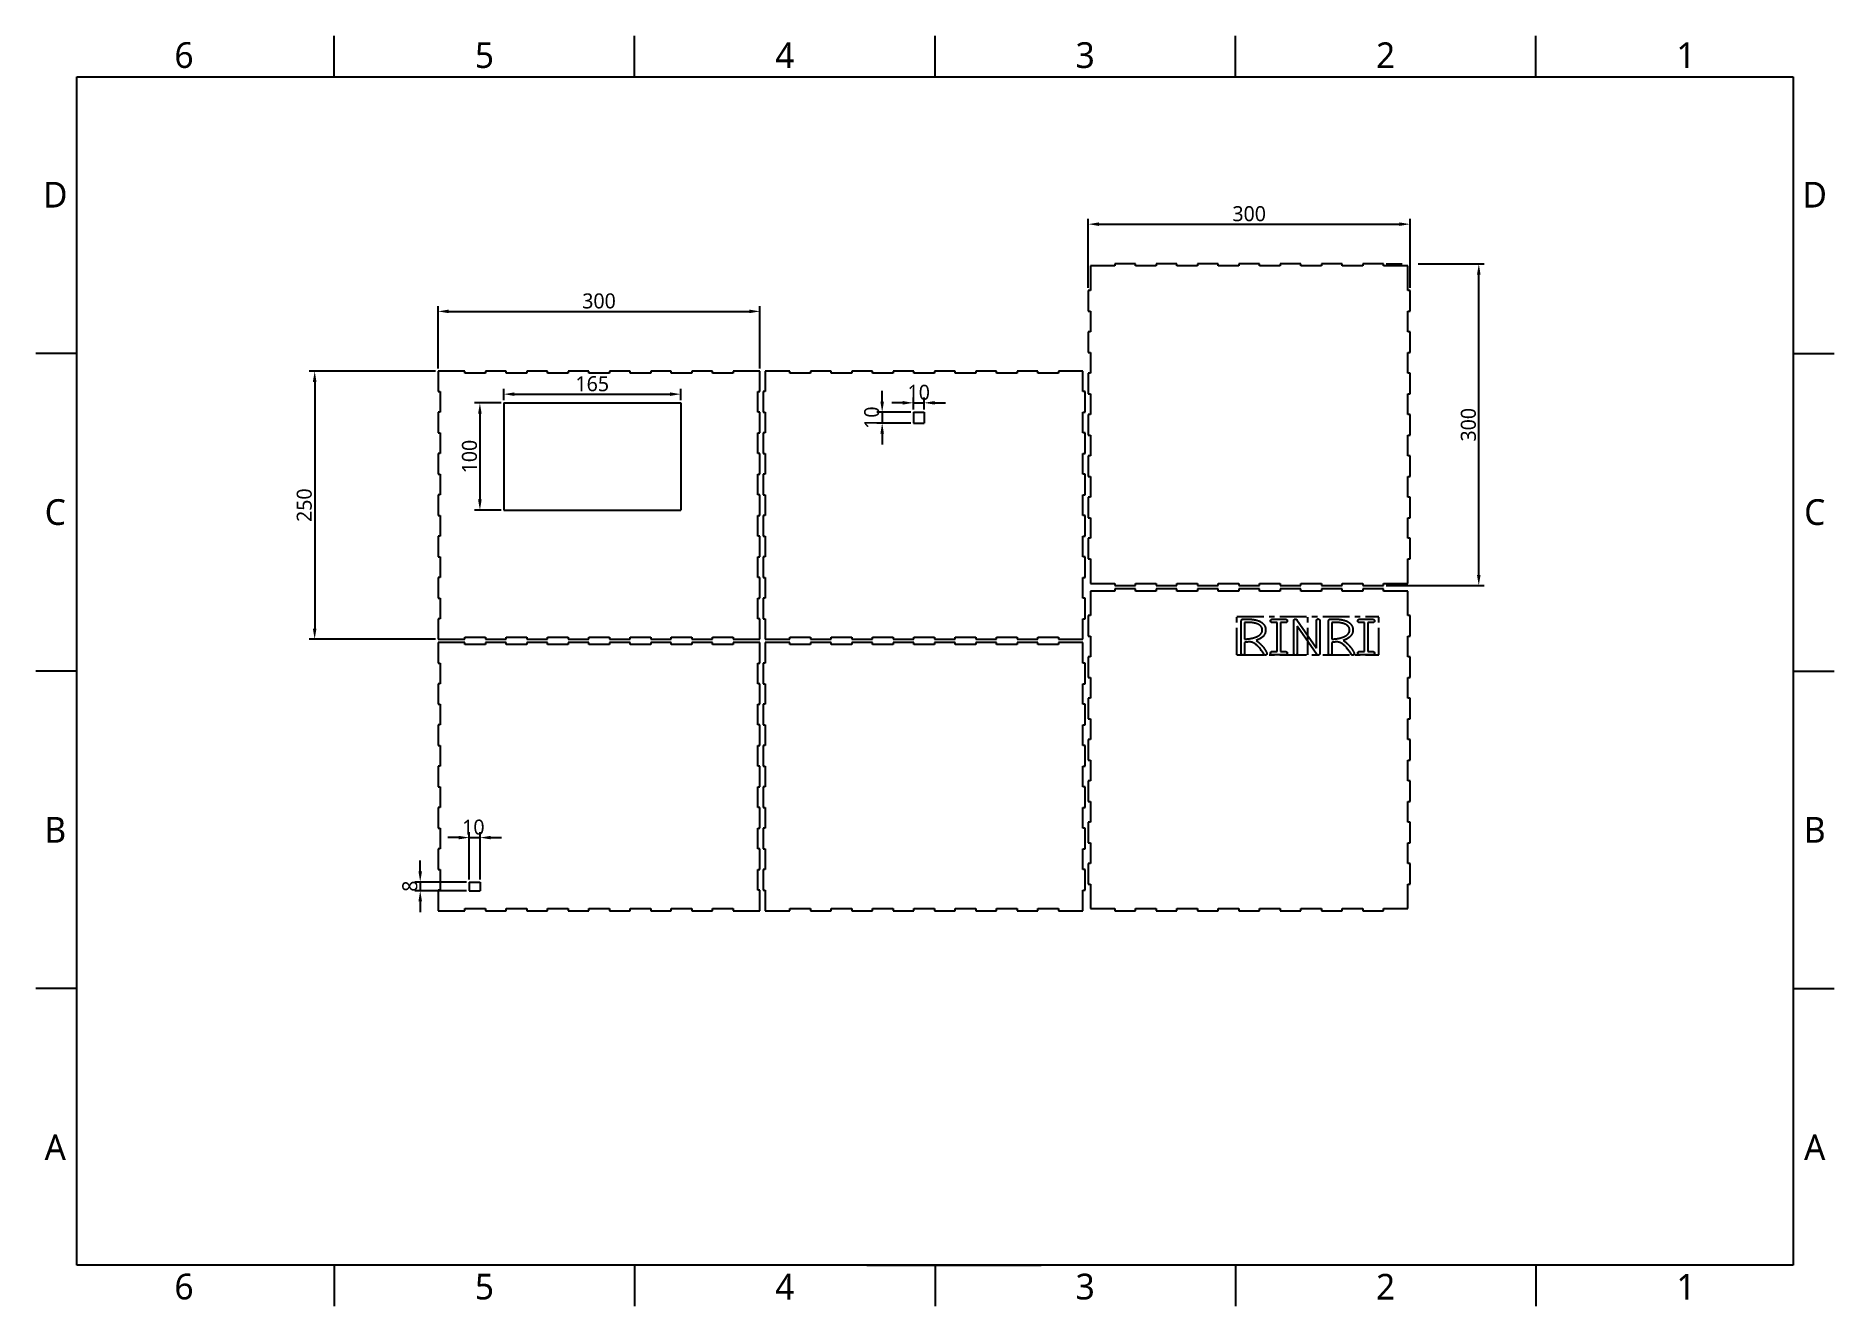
# Model space of a CAD drawing. Extents: x 1 to 420, y 0 to 296.
import ezdxf

# ---------------------------------------------------------------- set-up
doc = ezdxf.new("R2010")
doc.units = 0
doc.header["$LTSCALE"] = 12.7
doc.header["$PDMODE"] = 33
doc.header["$PDSIZE"] = 1
doc.linetypes.add('CENTER', pattern=[0.787402, 0.492126, -0.098425, 0.098425, -0.098425])
doc.layers.get('DEFPOINTS').update_dxf_attribs({"linetype": 'CONTINUOUS'})
for name, color, linetype in [('ANNOTATION_TEXT', 7, 'CONTINUOUS'), ('BORDER_FRAME', 7, 'CONTINUOUS'), ('BORDER_ZONES', 7, 'CONTINUOUS'), ('MODELSKETCH_CONSTRUCTION', 7, 'CENTER'), ('MODELSKETCH_VISIBLE', 7, 'CONTINUOUS'), ('TITLE_BLOCK', 7, 'CONTINUOUS')]:
    doc.layers.add(name, color=color, linetype=linetype)
doc.styles.add('ONSHAPE-STANDARD', font='NotoSans-Regular.ttf')
doc.styles.add('ONSHAPE-STANDARD-DIMENSION', font='')
doc.styles.get('ONSHAPE-STANDARD-DIMENSION').set_extended_font_data('Noto Sans')
doc.dimstyles.new('ONSHAPE-ISO-25$0', dxfattribs={"dimtxt": 3.5, "dimasz": 2.5, "dimexe": 1.25, "dimexo": 0.625, "dimtad": 1, "dimtxsty": 'ONSHAPE-STANDARD-DIMENSION', "dimcen": 2.5, "dimclrd": 7, "dimclre": 7, "dimclrt": 7, "dimadec": 1, "dimazin": 3, "dimtfac": 1, "dimtmove": 0, "dimatfit": 3})

msp = doc.modelspace()

# ---------------------------------------------------------------- texts
at = {"layer": 'BORDER_ZONES', "char_height": 6, "attachment_point": 5, "style": 'ONSHAPE-STANDARD'}
for s, insert in [('6', (35.5, 292)), ('5', (105.5, 292)), ('4', (175.5, 292)), ('3', (245.5, 292)), ('2', (315.5, 292)), ('1', (385.5, 292)), ('D', (5.5, 259.5)), ('D', (415.5, 259.5)), ('C', (5.5, 185.5)), ('C', (415.5, 185.5)), ('B', (5.5, 111.5)), ('B', (415.5, 111.5)), ('A', (5.5, 37.5)), ('A', (415.5, 37.5)), ('6', (35.5, 5)), ('5', (105.5, 5)), ('4', (175.5, 5)), ('3', (245.5, 5)), ('2', (315.5, 5)), ('1', (385.5, 5))]:
    msp.add_mtext(s, dxfattribs=dict(at, insert=insert))

# ---------------------------------------------------------------- blocks, each defined once
blk = doc.blocks.new('*D1')
at = {"layer": 'ANNOTATION_TEXT', "color": 7}
for p, q in [((94.71, 219.01), (94.71, 233.56)), ((97.21, 232.31), (167.21, 232.31)), ((169.71, 219.01), (169.71, 233.56))]:
    blk.add_line(p, q, dxfattribs=at)
for points in [[(97.21, 232.73), (97.21, 231.89), (94.71, 232.31)], [(167.21, 231.89), (167.21, 232.73), (169.71, 232.31)]]:
    blk.add_solid(points, dxfattribs=at)
at = {"layer": 'DEFPOINTS', "color": 0}
for p in [(169.71, 232.31), (94.71, 218.39), (169.71, 218.39)]:
    blk.add_point(p, dxfattribs=at)
at = {"layer": 'ANNOTATION_TEXT', "color": 7, "insert": (132.21, 234.73), "char_height": 3.5, "attachment_point": 5, "style": 'ONSHAPE-STANDARD-DIMENSION'}
blk.add_mtext('300', dxfattribs=at)
blk = doc.blocks.new('*D2')
at = {"layer": 'ANNOTATION_TEXT', "color": 7}
for p, q in [((94.09, 218.39), (64.7, 218.39)), ((65.95, 215.89), (65.95, 158.39)), ((94.09, 155.89), (64.7, 155.89))]:
    blk.add_line(p, q, dxfattribs=at)
for points in [[(66.36, 215.89), (65.53, 215.89), (65.95, 218.39)], [(65.53, 158.39), (66.36, 158.39), (65.95, 155.89)]]:
    blk.add_solid(points, dxfattribs=at)
at = {"layer": 'DEFPOINTS', "color": 0}
for p in [(94.71, 218.39), (65.95, 155.89), (94.71, 155.89)]:
    blk.add_point(p, dxfattribs=at)
at = {"layer": 'ANNOTATION_TEXT', "color": 7, "insert": (63.53, 187.14), "char_height": 3.5, "attachment_point": 5, "rotation": 90, "style": 'ONSHAPE-STANDARD-DIMENSION'}
blk.add_mtext('250', dxfattribs=at)
blk = doc.blocks.new('*D3')
at = {"layer": 'ANNOTATION_TEXT', "color": 7}
for p, q in [((246.21, 237.79), (246.21, 253.89)), ((248.71, 252.64), (318.71, 252.64)), ((321.21, 237.79), (321.21, 253.89))]:
    blk.add_line(p, q, dxfattribs=at)
for points in [[(248.71, 253.05), (248.71, 252.22), (246.21, 252.64)], [(318.71, 252.22), (318.71, 253.05), (321.21, 252.64)]]:
    blk.add_solid(points, dxfattribs=at)
at = {"layer": 'DEFPOINTS', "color": 0}
for p in [(321.21, 252.64), (246.21, 237.17), (321.21, 237.17)]:
    blk.add_point(p, dxfattribs=at)
at = {"layer": 'ANNOTATION_TEXT', "color": 7, "insert": (283.71, 255.06), "char_height": 3.5, "attachment_point": 5, "style": 'ONSHAPE-STANDARD-DIMENSION'}
blk.add_mtext('300', dxfattribs=at)
blk = doc.blocks.new('*D4')
at = {"layer": 'ANNOTATION_TEXT', "color": 7}
for p, q in [((315.62, 243.39), (319.34, 243.39)), ((323.09, 243.39), (338.47, 243.39)), ((337.22, 170.89), (337.22, 240.89)), ((315.62, 168.39), (338.47, 168.39))]:
    blk.add_line(p, q, dxfattribs=at)
for points in [[(337.63, 240.89), (336.8, 240.89), (337.22, 243.39)], [(336.8, 170.89), (337.63, 170.89), (337.22, 168.39)]]:
    blk.add_solid(points, dxfattribs=at)
at = {"layer": 'DEFPOINTS', "color": 0}
for p in [(314.99, 243.39), (337.22, 243.39), (314.99, 168.39)]:
    blk.add_point(p, dxfattribs=at)
at = {"layer": 'ANNOTATION_TEXT', "color": 7, "insert": (334.8, 205.89), "char_height": 3.5, "attachment_point": 5, "rotation": 90, "style": 'ONSHAPE-STANDARD-DIMENSION'}
blk.add_mtext('300', dxfattribs=at)
blk = doc.blocks.new('*D5')
at = {"layer": 'ANNOTATION_TEXT', "color": 7}
for p, q in [((110, 211.59), (110, 214.27)), ((151.25, 211.59), (151.25, 214.27)), ((112.5, 213.02), (148.75, 213.02))]:
    blk.add_line(p, q, dxfattribs=at)
for points in [[(112.5, 213.43), (112.5, 212.6), (110, 213.02)], [(148.75, 212.6), (148.75, 213.43), (151.25, 213.02)]]:
    blk.add_solid(points, dxfattribs=at)
at = {"layer": 'DEFPOINTS', "color": 0}
for p in [(110, 210.97), (151.25, 213.02), (151.25, 210.97)]:
    blk.add_point(p, dxfattribs=at)
at = {"layer": 'ANNOTATION_TEXT', "color": 7, "insert": (130.63, 215.43), "char_height": 3.5, "attachment_point": 5, "style": 'ONSHAPE-STANDARD-DIMENSION'}
blk.add_mtext('165', dxfattribs=at)
blk = doc.blocks.new('*D6')
at = {"layer": 'ANNOTATION_TEXT', "color": 7}
for p, q in [((109.38, 210.97), (103.2, 210.97)), ((104.45, 208.47), (104.45, 188.47)), ((109.38, 185.97), (103.2, 185.97))]:
    blk.add_line(p, q, dxfattribs=at)
for points in [[(104.86, 208.47), (104.03, 208.47), (104.45, 210.97)], [(104.03, 188.47), (104.86, 188.47), (104.45, 185.97)]]:
    blk.add_solid(points, dxfattribs=at)
at = {"layer": 'DEFPOINTS', "color": 0}
for p in [(110, 210.97), (104.45, 185.97), (110, 185.97)]:
    blk.add_point(p, dxfattribs=at)
at = {"layer": 'ANNOTATION_TEXT', "color": 7, "insert": (102.03, 198.47), "char_height": 3.5, "attachment_point": 5, "rotation": 90, "style": 'ONSHAPE-STANDARD-DIMENSION'}
blk.add_mtext('100', dxfattribs=at)
blk = doc.blocks.new('*D7')
at = {"layer": 'ANNOTATION_TEXT', "color": 7}
for p, q in [((202.96, 211), (200.46, 211)), ((205.46, 209.41), (205.46, 212.25)), ((205.46, 211), (207.96, 211)), ((207.96, 209.41), (207.96, 212.25)), ((210.46, 211), (212.96, 211))]:
    blk.add_line(p, q, dxfattribs=at)
for points in [[(202.96, 210.58), (202.96, 211.42), (205.46, 211)], [(210.46, 211.42), (210.46, 210.58), (207.96, 211)]]:
    blk.add_solid(points, dxfattribs=at)
at = {"layer": 'DEFPOINTS', "color": 0}
for p in [(207.96, 211), (205.46, 208.79), (207.96, 208.79)]:
    blk.add_point(p, dxfattribs=at)
at = {"layer": 'ANNOTATION_TEXT', "color": 7, "insert": (206.71, 213.42), "char_height": 3.5, "attachment_point": 5, "style": 'ONSHAPE-STANDARD-DIMENSION'}
blk.add_mtext('10', dxfattribs=at)
blk = doc.blocks.new('*D8')
at = {"layer": 'ANNOTATION_TEXT', "color": 7}
for p, q in [((198.19, 211.29), (198.19, 213.79)), ((204.84, 208.79), (196.94, 208.79)), ((204.84, 206.29), (196.94, 206.29)), ((198.19, 208.79), (198.19, 206.29)), ((198.19, 203.79), (198.19, 201.29))]:
    blk.add_line(p, q, dxfattribs=at)
for points in [[(197.77, 211.29), (198.6, 211.29), (198.19, 208.79)], [(198.6, 203.79), (197.77, 203.79), (198.19, 206.29)]]:
    blk.add_solid(points, dxfattribs=at)
at = {"layer": 'DEFPOINTS', "color": 0}
for p in [(198.19, 206.29), (205.46, 208.79), (205.46, 206.29)]:
    blk.add_point(p, dxfattribs=at)
at = {"layer": 'ANNOTATION_TEXT', "color": 7, "insert": (195.77, 207.54), "char_height": 3.5, "attachment_point": 5, "rotation": 90, "style": 'ONSHAPE-STANDARD-DIMENSION'}
blk.add_mtext('10', dxfattribs=at)
blk = doc.blocks.new('*D9')
at = {"layer": 'ANNOTATION_TEXT', "color": 7}
for p, q in [((99.48, 109.67), (96.98, 109.67)), ((101.98, 99.93), (101.98, 110.92)), ((101.98, 109.67), (104.48, 109.67)), ((104.48, 99.93), (104.48, 110.92)), ((106.98, 109.67), (109.48, 109.67))]:
    blk.add_line(p, q, dxfattribs=at)
for points in [[(99.48, 109.26), (99.48, 110.09), (101.98, 109.67)], [(106.98, 110.09), (106.98, 109.26), (104.48, 109.67)]]:
    blk.add_solid(points, dxfattribs=at)
at = {"layer": 'DEFPOINTS', "color": 0}
for p in [(104.48, 109.67), (101.98, 99.3), (104.48, 99.3)]:
    blk.add_point(p, dxfattribs=at)
at = {"layer": 'ANNOTATION_TEXT', "color": 7, "insert": (102.93, 112.09), "char_height": 3.5, "attachment_point": 5, "style": 'ONSHAPE-STANDARD-DIMENSION'}
blk.add_mtext('10', dxfattribs=at)
blk = doc.blocks.new('*D10')
at = {"layer": 'ANNOTATION_TEXT', "color": 7}
for p, q in [((90.54, 101.8), (90.54, 104.3)), ((101.36, 99.3), (89.29, 99.3)), ((101.36, 97.3), (89.29, 97.3)), ((90.54, 99.3), (90.54, 97.3)), ((90.54, 94.8), (90.54, 92.3))]:
    blk.add_line(p, q, dxfattribs=at)
for points in [[(90.13, 101.8), (90.96, 101.8), (90.54, 99.3)], [(90.96, 94.8), (90.13, 94.8), (90.54, 97.3)]]:
    blk.add_solid(points, dxfattribs=at)
at = {"layer": 'DEFPOINTS', "color": 0}
for p in [(90.54, 97.3), (101.98, 99.3), (101.98, 97.3)]:
    blk.add_point(p, dxfattribs=at)
at = {"layer": 'ANNOTATION_TEXT', "color": 7, "insert": (88.13, 98.35), "char_height": 3.5, "attachment_point": 5, "rotation": 90, "style": 'ONSHAPE-STANDARD-DIMENSION'}
blk.add_mtext('8', dxfattribs=at)

# ---------------------------------------------------------------- dimensions: what is measured, and where the dimension line sits
at = {"layer": 'ANNOTATION_TEXT'}
for base, p1, p2, picture, middle in [((321.2127, 252.6371), (246.2127, 237.1691), (321.2127, 237.1691), '*D3', (283.7127, 252.6371)), ((169.7127, 232.3114), (94.7127, 218.3879), (169.7127, 218.3879), '*D1', (132.2127, 232.3114))]:
    dim = msp.add_linear_dim(base=base, p1=p1, p2=p2, dimstyle='ONSHAPE-ISO-25$0', override={"dimlfac": 4, "dimpost": ''}, dxfattribs=at)
    dim.commit()
    dim.dimension.update_dxf_attribs({"geometry": picture, "text_midpoint": middle, "dimtype": 160})
for base, p1, p2, angle, picture, middle, dimtype in [((337.2153, 243.3879), (314.994, 168.3879), (314.994, 243.3879), 90, '*D4', (337.2153, 205.8879), 160), ((65.9456, 155.8879), (94.7127, 218.3879), (94.7127, 155.8879), 90, '*D2', (65.9456, 187.1379), 160), ((151.252, 213.0158), (110.002, 210.9698), (151.252, 210.9698), 0, '*D5', (130.627, 213.0158), 161), ((198.1868, 206.2883), (205.4627, 208.7883), (205.4627, 206.2883), 270, '*D8', (198.1868, 207.5383), 161), ((207.9627, 210.9995), (205.4627, 208.7883), (207.9627, 208.7883), 0, '*D7', (206.7127, 210.9995), 161), ((104.4472, 185.9698), (110.002, 210.9698), (110.002, 185.9698), 270, '*D6', (104.4472, 198.4698), 161), ((104.4816, 109.6732), (101.9816, 99.3041), (104.4816, 99.3041), 0, '*D9', (102.9264, 109.6732), 161), ((90.5426, 97.3041), (101.9816, 99.3041), (101.9816, 97.3041), 270, '*D10', (90.5426, 98.3547), 161)]:
    dim = msp.add_linear_dim(base=base, p1=p1, p2=p2, angle=angle, dimstyle='ONSHAPE-ISO-25$0', override={"dimlfac": 4, "dimpost": ''}, dxfattribs=at)
    dim.commit()
    dim.dimension.update_dxf_attribs({"geometry": picture, "text_midpoint": middle, "dimtype": dimtype})

# ---------------------------------------------------------------- linework, layer by layer
at = {"layer": 'BORDER_FRAME'}
for p, q in [((10.5, 10), (10.5, 287)), ((10.5, 287), (410.5, 287)), ((410.5, 287), (410.5, 10)), ((410.5, 10), (10.5, 10))]:
    msp.add_line(p, q, dxfattribs=at)
at = {"layer": 'BORDER_ZONES'}
for p, q in [((70.5, 287), (70.5, 296.5)), ((140.5, 287), (140.5, 296.5)), ((210.5, 287), (210.5, 296.5)), ((280.5, 287), (280.5, 296.5)), ((350.5, 287), (350.5, 296.5)), ((10.5, 222.5), (1, 222.5)), ((410.5, 222.5), (420, 222.5)), ((10.5, 148.5), (1, 148.5)), ((410.5, 148.5), (420, 148.5)), ((10.5, 74.5), (1, 74.5)), ((410.5, 74.5), (420, 74.5)), ((70.5, 10), (70.5, 0.5)), ((140.5, 10), (140.5, 0.5)), ((210.5, 10), (210.5, 0.5)), ((280.5, 10), (280.5, 0.5)), ((350.5, 10), (350.5, 0.5))]:
    msp.add_line(p, q, dxfattribs=at)
at = {"layer": 'MODELSKETCH_CONSTRUCTION'}
for p, q in [((280.8499, 152.2752), (280.8499, 161.1716)), ((280.8499, 161.1716), (313.9569, 161.1716)), ((297.4034, 152.2752), (297.4034, 161.1716)), ((313.9569, 152.2752), (313.9569, 161.1716)), ((280.8499, 152.2752), (313.9569, 152.2752))]:
    msp.add_line(p, q, dxfattribs=at)
at = {"layer": 'MODELSKETCH_VISIBLE'}
for p, q in [((252.4315, 243.3879), (252.4315, 242.8879)), ((257.244, 243.3879), (252.4315, 243.3879)), ((257.244, 242.8879), (257.244, 243.3879)), ((266.869, 243.3879), (262.0565, 243.3879)), ((262.0565, 243.3879), (262.0565, 242.8879)), ((266.869, 242.8879), (266.869, 243.3879)), ((271.6815, 243.3879), (271.6815, 242.8879)), ((276.494, 243.3879), (271.6815, 243.3879)), ((276.494, 242.8879), (276.494, 243.3879)), ((281.3065, 243.3879), (281.3065, 242.8879)), ((286.119, 243.3879), (281.3065, 243.3879)), ((286.119, 242.8879), (286.119, 243.3879)), ((290.9315, 243.3879), (290.9315, 242.8879)), ((295.744, 243.3879), (290.9315, 243.3879)), ((295.744, 242.8879), (295.744, 243.3879)), ((305.369, 243.3879), (300.5565, 243.3879)), ((300.5565, 243.3879), (300.5565, 242.8879)), ((305.369, 242.8879), (305.369, 243.3879)), ((314.994, 243.3879), (310.1815, 243.3879)), ((310.1815, 243.3879), (310.1815, 242.8879)), ((314.994, 242.8879), (314.994, 243.3879)), ((252.4315, 242.8879), (246.7127, 242.8879)), ((246.7127, 242.8879), (246.7127, 237.1691)), ((262.0565, 242.8879), (257.244, 242.8879)), ((271.6815, 242.8879), (266.869, 242.8879)), ((281.3065, 242.8879), (276.494, 242.8879)), ((290.9315, 242.8879), (286.119, 242.8879)), ((300.5565, 242.8879), (295.744, 242.8879)), ((310.1815, 242.8879), (305.369, 242.8879)), ((320.7127, 242.8879), (314.994, 242.8879)), ((320.7127, 237.1691), (320.7127, 242.8879)), ((246.2127, 237.1691), (246.2127, 232.3566)), ((246.7127, 237.1691), (246.2127, 237.1691)), ((321.2127, 237.1691), (320.7127, 237.1691)), ((321.2127, 232.3566), (321.2127, 237.1691)), ((246.2127, 232.3566), (246.7127, 232.3566)), ((246.7127, 232.3566), (246.7127, 227.5441)), ((320.7127, 232.3566), (321.2127, 232.3566)), ((320.7127, 227.5441), (320.7127, 232.3566)), ((246.7127, 227.5441), (246.2127, 227.5441)), ((246.2127, 227.5441), (246.2127, 222.7316)), ((321.2127, 227.5441), (320.7127, 227.5441)), ((321.2127, 222.7316), (321.2127, 227.5441)), ((246.2127, 222.7316), (246.7127, 222.7316)), ((246.7127, 222.7316), (246.7127, 217.9191)), ((320.7127, 217.9191), (320.7127, 222.7316)), ((320.7127, 222.7316), (321.2127, 222.7316)), ((100.9315, 218.3879), (94.7127, 218.3879)), ((94.7127, 218.3879), (94.7127, 213.6066)), ((100.9315, 217.8879), (100.9315, 218.3879)), ((105.744, 217.8879), (100.9315, 217.8879)), ((110.5565, 218.3879), (105.744, 218.3879)), ((105.744, 218.3879), (105.744, 217.8879)), ((110.5565, 217.8879), (110.5565, 218.3879)), ((115.369, 217.8879), (110.5565, 217.8879)), ((120.1815, 218.3879), (115.369, 218.3879)), ((115.369, 218.3879), (115.369, 217.8879)), ((120.1815, 217.8879), (120.1815, 218.3879)), ((124.994, 217.8879), (120.1815, 217.8879)), ((129.8065, 218.3879), (124.994, 218.3879)), ((124.994, 218.3879), (124.994, 217.8879)), ((129.8065, 217.8879), (129.8065, 218.3879)), ((134.619, 217.8879), (129.8065, 217.8879)), ((139.4315, 218.3879), (134.619, 218.3879)), ((134.619, 218.3879), (134.619, 217.8879)), ((139.4315, 217.8879), (139.4315, 218.3879)), ((144.244, 217.8879), (139.4315, 217.8879)), ((149.0565, 218.3879), (144.244, 218.3879)), ((144.244, 218.3879), (144.244, 217.8879)), ((149.0565, 217.8879), (149.0565, 218.3879)), ((153.869, 217.8879), (149.0565, 217.8879)), ((158.6815, 218.3879), (153.869, 218.3879)), ((153.869, 218.3879), (153.869, 217.8879)), ((158.6815, 217.8879), (158.6815, 218.3879)), ((163.494, 217.8879), (158.6815, 217.8879)), ((169.7127, 218.3879), (163.494, 218.3879)), ((163.494, 218.3879), (163.494, 217.8879)), ((169.7127, 213.6066), (169.7127, 218.3879)), ((176.6815, 218.3879), (170.9627, 218.3879)), ((170.9627, 218.3879), (170.9627, 213.6066)), ((176.6815, 217.8879), (176.6815, 218.3879)), ((181.494, 217.8879), (176.6815, 217.8879)), ((186.3065, 218.3879), (181.494, 218.3879)), ((181.494, 218.3879), (181.494, 217.8879)), ((186.3065, 217.8879), (186.3065, 218.3879)), ((191.119, 217.8879), (186.3065, 217.8879)), ((195.9315, 218.3879), (191.119, 218.3879)), ((191.119, 218.3879), (191.119, 217.8879)), ((195.9315, 217.8879), (195.9315, 218.3879)), ((200.744, 217.8879), (195.9315, 217.8879)), ((205.5565, 218.3879), (200.744, 218.3879)), ((200.744, 218.3879), (200.744, 217.8879)), ((205.5565, 217.8879), (205.5565, 218.3879)), ((210.369, 217.8879), (205.5565, 217.8879)), ((210.369, 218.3879), (210.369, 217.8879)), ((215.1815, 218.3879), (210.369, 218.3879)), ((215.1815, 217.8879), (215.1815, 218.3879)), ((219.994, 217.8879), (215.1815, 217.8879)), ((224.8065, 218.3879), (219.994, 218.3879)), ((219.994, 218.3879), (219.994, 217.8879)), ((224.8065, 217.8879), (224.8065, 218.3879)), ((229.619, 217.8879), (224.8065, 217.8879)), ((234.4315, 218.3879), (229.619, 218.3879)), ((229.619, 218.3879), (229.619, 217.8879)), ((234.4315, 217.8879), (234.4315, 218.3879)), ((239.244, 217.8879), (234.4315, 217.8879)), ((244.9627, 218.3879), (239.244, 218.3879)), ((239.244, 218.3879), (239.244, 217.8879)), ((244.9627, 213.6066), (244.9627, 218.3879)), ((246.7127, 217.9191), (246.2127, 217.9191)), ((246.2127, 217.9191), (246.2127, 213.1066)), ((321.2127, 217.9191), (320.7127, 217.9191)), ((321.2127, 213.1066), (321.2127, 217.9191)), ((94.7127, 213.6066), (95.2127, 213.6066)), ((95.2127, 213.6066), (95.2127, 208.7941)), ((110.002, 210.9698), (151.252, 210.9698)), ((110.002, 210.9698), (110.002, 185.9698)), ((151.252, 210.9698), (151.252, 185.9698)), ((169.2127, 208.7941), (169.2127, 213.6066)), ((169.2127, 213.6066), (169.7127, 213.6066)), ((170.9627, 213.6066), (170.4627, 213.6066)), ((170.4627, 213.6066), (170.4627, 208.7941)), ((245.4627, 213.6066), (244.9627, 213.6066)), ((245.4627, 208.7941), (245.4627, 213.6066)), ((246.2127, 213.1066), (246.7127, 213.1066)), ((246.7127, 213.1066), (246.7127, 208.2941)), ((320.7127, 208.2941), (320.7127, 213.1066)), ((320.7127, 213.1066), (321.2127, 213.1066)), ((95.2127, 208.7941), (94.7127, 208.7941)), ((94.7127, 208.7941), (94.7127, 203.9816)), ((169.7127, 208.7941), (169.2127, 208.7941)), ((169.7127, 203.9816), (169.7127, 208.7941)), ((170.4627, 208.7941), (170.9627, 208.7941)), ((170.9627, 208.7941), (170.9627, 203.9816)), ((205.4627, 208.7883), (205.4627, 206.2883)), ((205.4627, 208.7883), (207.9627, 208.7883)), ((205.4627, 206.2883), (207.9627, 206.2883)), ((207.9627, 208.7883), (207.9627, 206.2883)), ((244.9627, 203.9816), (244.9627, 208.7941)), ((244.9627, 208.7941), (245.4627, 208.7941)), ((246.2127, 208.2941), (246.2127, 203.4816)), ((246.7127, 208.2941), (246.2127, 208.2941)), ((321.2127, 208.2941), (320.7127, 208.2941)), ((321.2127, 203.4816), (321.2127, 208.2941)), ((94.7127, 203.9816), (95.2127, 203.9816)), ((95.2127, 203.9816), (95.2127, 199.1691)), ((169.2127, 199.1691), (169.2127, 203.9816)), ((169.2127, 203.9816), (169.7127, 203.9816)), ((170.9627, 203.9816), (170.4627, 203.9816)), ((170.4627, 203.9816), (170.4627, 199.1691)), ((245.4627, 203.9816), (244.9627, 203.9816)), ((245.4627, 199.1691), (245.4627, 203.9816)), ((246.2127, 203.4816), (246.7127, 203.4816)), ((246.7127, 203.4816), (246.7127, 198.6691)), ((320.7127, 198.6691), (320.7127, 203.4816)), ((320.7127, 203.4816), (321.2127, 203.4816)), ((95.2127, 199.1691), (94.7127, 199.1691)), ((94.7127, 199.1691), (94.7127, 194.3566)), ((169.7127, 199.1691), (169.2127, 199.1691)), ((169.7127, 194.3566), (169.7127, 199.1691)), ((170.4627, 199.1691), (170.9627, 199.1691)), ((170.9627, 199.1691), (170.9627, 194.3566)), ((244.9627, 194.3566), (244.9627, 199.1691)), ((244.9627, 199.1691), (245.4627, 199.1691)), ((246.2127, 198.6691), (246.2127, 193.8566)), ((246.7127, 198.6691), (246.2127, 198.6691)), ((321.2127, 198.6691), (320.7127, 198.6691)), ((321.2127, 193.8566), (321.2127, 198.6691)), ((94.7127, 194.3566), (95.2127, 194.3566)), ((95.2127, 194.3566), (95.2127, 189.5441)), ((169.2127, 194.3566), (169.7127, 194.3566)), ((169.2127, 189.5441), (169.2127, 194.3566)), ((170.4627, 194.3566), (170.4627, 189.5441)), ((170.9627, 194.3566), (170.4627, 194.3566)), ((245.4627, 194.3566), (244.9627, 194.3566)), ((245.4627, 189.5441), (245.4627, 194.3566)), ((246.2127, 193.8566), (246.7127, 193.8566)), ((246.7127, 193.8566), (246.7127, 189.0441)), ((320.7127, 193.8566), (321.2127, 193.8566)), ((320.7127, 189.0441), (320.7127, 193.8566)), ((95.2127, 189.5441), (94.7127, 189.5441)), ((94.7127, 189.5441), (94.7127, 184.7316)), ((169.7127, 189.5441), (169.2127, 189.5441)), ((169.7127, 184.7316), (169.7127, 189.5441)), ((170.4627, 189.5441), (170.9627, 189.5441)), ((170.9627, 189.5441), (170.9627, 184.7316)), ((244.9627, 184.7316), (244.9627, 189.5441)), ((244.9627, 189.5441), (245.4627, 189.5441)), ((246.7127, 189.0441), (246.2127, 189.0441)), ((246.2127, 189.0441), (246.2127, 184.2316)), ((321.2127, 189.0441), (320.7127, 189.0441)), ((321.2127, 184.2316), (321.2127, 189.0441)), ((94.7127, 184.7316), (95.2127, 184.7316)), ((95.2127, 184.7316), (95.2127, 179.9191)), ((110.002, 185.9698), (151.252, 185.9698)), ((169.2127, 184.7316), (169.7127, 184.7316)), ((169.2127, 179.9191), (169.2127, 184.7316)), ((170.4627, 184.7316), (170.4627, 179.9191)), ((170.9627, 184.7316), (170.4627, 184.7316)), ((245.4627, 184.7316), (244.9627, 184.7316)), ((245.4627, 179.9191), (245.4627, 184.7316)), ((246.2127, 184.2316), (246.7127, 184.2316)), ((246.7127, 184.2316), (246.7127, 179.4191)), ((320.7127, 179.4191), (320.7127, 184.2316)), ((320.7127, 184.2316), (321.2127, 184.2316)), ((95.2127, 179.9191), (94.7127, 179.9191)), ((94.7127, 179.9191), (94.7127, 175.1066)), ((169.7127, 179.9191), (169.2127, 179.9191)), ((169.7127, 175.1066), (169.7127, 179.9191)), ((170.4627, 179.9191), (170.9627, 179.9191)), ((170.9627, 179.9191), (170.9627, 175.1066)), ((244.9627, 179.9191), (245.4627, 179.9191)), ((244.9627, 175.1066), (244.9627, 179.9191)), ((246.7127, 179.4191), (246.2127, 179.4191)), ((246.2127, 179.4191), (246.2127, 174.6066)), ((321.2127, 179.4191), (320.7127, 179.4191)), ((321.2127, 174.6066), (321.2127, 179.4191)), ((94.7127, 175.1066), (95.2127, 175.1066)), ((95.2127, 175.1066), (95.2127, 170.2941)), ((169.2127, 170.2941), (169.2127, 175.1066)), ((169.2127, 175.1066), (169.7127, 175.1066)), ((170.9627, 175.1066), (170.4627, 175.1066)), ((170.4627, 175.1066), (170.4627, 170.2941)), ((245.4627, 175.1066), (244.9627, 175.1066)), ((245.4627, 170.2941), (245.4627, 175.1066)), ((246.2127, 174.6066), (246.7127, 174.6066)), ((246.7127, 174.6066), (246.7127, 168.8879)), ((320.7127, 168.8879), (320.7127, 174.6066)), ((320.7127, 174.6066), (321.2127, 174.6066)), ((95.2127, 170.2941), (94.7127, 170.2941)), ((94.7127, 170.2941), (94.7127, 165.4816)), ((169.7127, 170.2941), (169.2127, 170.2941)), ((169.7127, 165.4816), (169.7127, 170.2941)), ((170.4627, 170.2941), (170.9627, 170.2941)), ((170.9627, 170.2941), (170.9627, 165.4816)), ((244.9627, 165.4816), (244.9627, 170.2941)), ((244.9627, 170.2941), (245.4627, 170.2941)), ((246.7127, 168.8879), (252.4315, 168.8879)), ((252.4315, 168.8879), (252.4315, 168.3879)), ((252.4315, 168.3879), (257.244, 168.3879)), ((257.244, 167.6379), (252.4315, 167.6379)), ((252.4315, 167.6379), (252.4315, 167.1379)), ((257.244, 168.3879), (257.244, 168.8879)), ((257.244, 168.8879), (262.0565, 168.8879)), ((257.244, 167.1379), (257.244, 167.6379)), ((262.0565, 168.8879), (262.0565, 168.3879)), ((262.0565, 168.3879), (266.869, 168.3879)), ((262.0565, 167.6379), (262.0565, 167.1379)), ((266.869, 167.6379), (262.0565, 167.6379)), ((266.869, 168.3879), (266.869, 168.8879)), ((266.869, 168.8879), (271.6815, 168.8879)), ((266.869, 167.1379), (266.869, 167.6379)), ((271.6815, 168.8879), (271.6815, 168.3879)), ((271.6815, 168.3879), (276.494, 168.3879)), ((271.6815, 167.6379), (271.6815, 167.1379)), ((276.494, 167.6379), (271.6815, 167.6379)), ((276.494, 168.8879), (281.3065, 168.8879)), ((276.494, 168.3879), (276.494, 168.8879)), ((276.494, 167.1379), (276.494, 167.6379)), ((281.3065, 168.8879), (281.3065, 168.3879)), ((281.3065, 168.3879), (286.119, 168.3879)), ((286.119, 167.6379), (281.3065, 167.6379)), ((281.3065, 167.6379), (281.3065, 167.1379)), ((286.119, 168.8879), (290.9315, 168.8879)), ((286.119, 168.3879), (286.119, 168.8879)), ((286.119, 167.1379), (286.119, 167.6379)), ((290.9315, 168.8879), (290.9315, 168.3879)), ((290.9315, 168.3879), (295.744, 168.3879)), ((295.744, 167.6379), (290.9315, 167.6379)), ((290.9315, 167.6379), (290.9315, 167.1379)), ((295.744, 168.3879), (295.744, 168.8879)), ((295.744, 168.8879), (300.5565, 168.8879)), ((295.744, 167.1379), (295.744, 167.6379)), ((300.5565, 168.8879), (300.5565, 168.3879)), ((300.5565, 168.3879), (305.369, 168.3879)), ((300.5565, 167.6379), (300.5565, 167.1379)), ((305.369, 167.6379), (300.5565, 167.6379)), ((305.369, 168.3879), (305.369, 168.8879)), ((305.369, 168.8879), (310.1815, 168.8879)), ((305.369, 167.1379), (305.369, 167.6379)), ((310.1815, 168.8879), (310.1815, 168.3879)), ((310.1815, 168.3879), (314.994, 168.3879)), ((310.1815, 167.6379), (310.1815, 167.1379)), ((314.994, 167.6379), (310.1815, 167.6379)), ((314.994, 168.8879), (320.7127, 168.8879)), ((314.994, 168.3879), (314.994, 168.8879)), ((314.994, 167.1379), (314.994, 167.6379)), ((94.7127, 165.4816), (95.2127, 165.4816)), ((95.2127, 165.4816), (95.2127, 160.6691)), ((169.2127, 160.6691), (169.2127, 165.4816)), ((169.2127, 165.4816), (169.7127, 165.4816)), ((170.9627, 165.4816), (170.4627, 165.4816)), ((170.4627, 165.4816), (170.4627, 160.6691)), ((245.4627, 165.4816), (244.9627, 165.4816)), ((245.4627, 160.6691), (245.4627, 165.4816)), ((246.7127, 167.1379), (246.7127, 161.4191)), ((252.4315, 167.1379), (246.7127, 167.1379)), ((262.0565, 167.1379), (257.244, 167.1379)), ((271.6815, 167.1379), (266.869, 167.1379)), ((281.3065, 167.1379), (276.494, 167.1379)), ((290.9315, 167.1379), (286.119, 167.1379)), ((300.5565, 167.1379), (295.744, 167.1379)), ((310.1815, 167.1379), (305.369, 167.1379)), ((320.7127, 167.1379), (314.994, 167.1379)), ((320.7127, 161.4191), (320.7127, 167.1379)), ((95.2127, 160.6691), (94.7127, 160.6691)), ((94.7127, 160.6691), (94.7127, 155.8879)), ((169.7127, 160.6691), (169.2127, 160.6691)), ((169.7127, 155.8879), (169.7127, 160.6691)), ((170.4627, 160.6691), (170.9627, 160.6691)), ((170.9627, 160.6691), (170.9627, 155.8879)), ((244.9627, 155.8879), (244.9627, 160.6691)), ((244.9627, 160.6691), (245.4627, 160.6691)), ((246.7127, 161.4191), (246.2127, 161.4191)), ((246.2127, 161.4191), (246.2127, 156.6066)), ((281.8751, 152.5956), (281.8751, 160.0712)), ((282.6532, 159.824), (282.6532, 155.9318)), ((282.852, 160.604), (283.2092, 160.604)), ((289.0784, 160.5538), (292.2041, 160.5538)), ((290.2522, 159.8009), (289.0784, 159.8009)), ((290.2522, 153.0281), (290.2522, 159.8009)), ((291.0438, 159.8009), (291.0438, 153.0281)), ((292.2041, 159.8009), (291.0438, 159.8009)), ((294.0827, 152.5956), (294.0962, 160.2333)), ((294.8125, 160.4554), (299.3707, 153.8313)), ((299.3707, 153.8313), (299.3707, 160.2333)), ((300.1623, 160.2333), (300.1623, 152.5956)), ((302.2127, 152.5956), (302.2127, 160.0712)), ((302.9907, 159.824), (302.9907, 155.9318)), ((303.1896, 160.604), (303.5468, 160.604)), ((309.416, 160.5538), (312.5417, 160.5538)), ((310.5898, 159.8009), (309.416, 159.8009)), ((310.5898, 153.0281), (310.5898, 159.8009)), ((312.5417, 159.8009), (311.3814, 159.8009)), ((311.3814, 159.8009), (311.3814, 153.0281)), ((321.2127, 161.4191), (320.7127, 161.4191)), ((321.2127, 156.6066), (321.2127, 161.4191)), ((94.7127, 155.8879), (100.9315, 155.8879)), ((100.9315, 155.1379), (94.7127, 155.1379)), ((94.7127, 155.1379), (94.7127, 150.3566)), ((100.9315, 156.3879), (105.744, 156.3879)), ((100.9315, 155.8879), (100.9315, 156.3879)), ((100.9315, 154.6379), (100.9315, 155.1379)), ((105.744, 156.3879), (105.744, 155.8879)), ((105.744, 155.8879), (110.5565, 155.8879)), ((105.744, 155.1379), (105.744, 154.6379)), ((110.5565, 155.1379), (105.744, 155.1379)), ((110.5565, 155.8879), (110.5565, 156.3879)), ((110.5565, 156.3879), (115.369, 156.3879)), ((110.5565, 154.6379), (110.5565, 155.1379)), ((115.369, 156.3879), (115.369, 155.8879)), ((115.369, 155.8879), (120.1815, 155.8879)), ((120.1815, 155.1379), (115.369, 155.1379)), ((115.369, 155.1379), (115.369, 154.6379)), ((120.1815, 155.8879), (120.1815, 156.3879)), ((120.1815, 156.3879), (124.994, 156.3879)), ((120.1815, 154.6379), (120.1815, 155.1379)), ((124.994, 156.3879), (124.994, 155.8879)), ((124.994, 155.8879), (129.8065, 155.8879)), ((129.8065, 155.1379), (124.994, 155.1379)), ((124.994, 155.1379), (124.994, 154.6379)), ((129.8065, 155.8879), (129.8065, 156.3879)), ((129.8065, 156.3879), (134.619, 156.3879)), ((129.8065, 154.6379), (129.8065, 155.1379)), ((134.619, 156.3879), (134.619, 155.8879)), ((134.619, 155.8879), (139.4315, 155.8879)), ((139.4315, 155.1379), (134.619, 155.1379)), ((134.619, 155.1379), (134.619, 154.6379)), ((139.4315, 156.3879), (144.244, 156.3879)), ((139.4315, 155.8879), (139.4315, 156.3879)), ((139.4315, 154.6379), (139.4315, 155.1379)), ((144.244, 156.3879), (144.244, 155.8879)), ((144.244, 155.8879), (149.0565, 155.8879)), ((149.0565, 155.1379), (144.244, 155.1379)), ((144.244, 155.1379), (144.244, 154.6379)), ((149.0565, 155.8879), (149.0565, 156.3879)), ((149.0565, 156.3879), (153.869, 156.3879)), ((149.0565, 154.6379), (149.0565, 155.1379)), ((153.869, 156.3879), (153.869, 155.8879)), ((153.869, 155.8879), (158.6815, 155.8879)), ((158.6815, 155.1379), (153.869, 155.1379)), ((153.869, 155.1379), (153.869, 154.6379)), ((158.6815, 155.8879), (158.6815, 156.3879)), ((158.6815, 156.3879), (163.494, 156.3879)), ((158.6815, 154.6379), (158.6815, 155.1379)), ((163.494, 156.3879), (163.494, 155.8879)), ((163.494, 155.8879), (169.7127, 155.8879)), ((169.7127, 155.1379), (163.494, 155.1379)), ((163.494, 155.1379), (163.494, 154.6379)), ((169.7127, 150.3566), (169.7127, 155.1379)), ((170.9627, 155.8879), (176.6815, 155.8879)), ((176.6815, 155.1379), (170.9627, 155.1379)), ((170.9627, 155.1379), (170.9627, 150.3566)), ((176.6815, 155.8879), (176.6815, 156.3879)), ((176.6815, 156.3879), (181.494, 156.3879)), ((176.6815, 154.6379), (176.6815, 155.1379)), ((181.494, 156.3879), (181.494, 155.8879)), ((181.494, 155.8879), (186.3065, 155.8879)), ((181.494, 155.1379), (181.494, 154.6379)), ((186.3065, 155.1379), (181.494, 155.1379)), ((186.3065, 156.3879), (191.119, 156.3879)), ((186.3065, 155.8879), (186.3065, 156.3879)), ((186.3065, 154.6379), (186.3065, 155.1379)), ((191.119, 156.3879), (191.119, 155.8879)), ((191.119, 155.8879), (195.9315, 155.8879)), ((195.9315, 155.1379), (191.119, 155.1379)), ((191.119, 155.1379), (191.119, 154.6379)), ((195.9315, 155.8879), (195.9315, 156.3879)), ((195.9315, 156.3879), (200.744, 156.3879)), ((195.9315, 154.6379), (195.9315, 155.1379)), ((200.744, 156.3879), (200.744, 155.8879)), ((200.744, 155.8879), (205.5565, 155.8879)), ((205.5565, 155.1379), (200.744, 155.1379)), ((200.744, 155.1379), (200.744, 154.6379)), ((205.5565, 155.8879), (205.5565, 156.3879)), ((205.5565, 156.3879), (210.369, 156.3879)), ((205.5565, 154.6379), (205.5565, 155.1379)), ((210.369, 156.3879), (210.369, 155.8879)), ((210.369, 155.8879), (215.1815, 155.8879)), ((215.1815, 155.1379), (210.369, 155.1379)), ((210.369, 155.1379), (210.369, 154.6379)), ((215.1815, 155.8879), (215.1815, 156.3879)), ((215.1815, 156.3879), (219.994, 156.3879)), ((215.1815, 154.6379), (215.1815, 155.1379)), ((219.994, 156.3879), (219.994, 155.8879)), ((219.994, 155.8879), (224.8065, 155.8879)), ((219.994, 155.1379), (219.994, 154.6379)), ((224.8065, 155.1379), (219.994, 155.1379)), ((224.8065, 156.3879), (229.619, 156.3879)), ((224.8065, 155.8879), (224.8065, 156.3879)), ((224.8065, 154.6379), (224.8065, 155.1379)), ((229.619, 156.3879), (229.619, 155.8879)), ((229.619, 155.8879), (234.4315, 155.8879)), ((234.4315, 155.1379), (229.619, 155.1379)), ((229.619, 155.1379), (229.619, 154.6379)), ((234.4315, 155.8879), (234.4315, 156.3879)), ((234.4315, 156.3879), (239.244, 156.3879)), ((234.4315, 154.6379), (234.4315, 155.1379)), ((239.244, 156.3879), (239.244, 155.8879)), ((239.244, 155.8879), (244.9627, 155.8879)), ((244.9627, 155.1379), (239.244, 155.1379)), ((239.244, 155.1379), (239.244, 154.6379)), ((244.9627, 150.3566), (244.9627, 155.1379)), ((246.2127, 156.6066), (246.7127, 156.6066)), ((246.7127, 156.6066), (246.7127, 151.7941)), ((282.6532, 155.1673), (282.6532, 152.5956)), ((294.8858, 158.9726), (294.8742, 152.5956)), ((299.446, 152.3736), (294.8858, 158.9726)), ((302.9907, 155.1673), (302.9907, 152.5956)), ((320.7127, 151.7941), (320.7127, 156.6066)), ((320.7127, 156.6066), (321.2127, 156.6066)), ((105.744, 154.6379), (100.9315, 154.6379)), ((115.369, 154.6379), (110.5565, 154.6379)), ((124.994, 154.6379), (120.1815, 154.6379)), ((134.619, 154.6379), (129.8065, 154.6379)), ((144.244, 154.6379), (139.4315, 154.6379)), ((153.869, 154.6379), (149.0565, 154.6379)), ((163.494, 154.6379), (158.6815, 154.6379)), ((181.494, 154.6379), (176.6815, 154.6379)), ((191.119, 154.6379), (186.3065, 154.6379)), ((200.744, 154.6379), (195.9315, 154.6379)), ((210.369, 154.6379), (205.5565, 154.6379)), ((219.994, 154.6379), (215.1815, 154.6379)), ((229.619, 154.6379), (224.8065, 154.6379)), ((239.244, 154.6379), (234.4315, 154.6379)), ((246.7127, 151.7941), (246.2127, 151.7941)), ((246.2127, 151.7941), (246.2127, 146.9816)), ((289.0784, 153.0281), (290.2522, 153.0281)), ((292.2041, 152.2752), (289.0784, 152.2752)), ((291.0438, 153.0281), (292.2041, 153.0281)), ((309.416, 153.0281), (310.5898, 153.0281)), ((312.5417, 152.2752), (309.416, 152.2752)), ((311.3814, 153.0281), (312.5417, 153.0281)), ((321.2127, 151.7941), (320.7127, 151.7941)), ((321.2127, 146.9816), (321.2127, 151.7941)), ((94.7127, 150.3566), (95.2127, 150.3566)), ((95.2127, 150.3566), (95.2127, 145.5441)), ((169.2127, 150.3566), (169.7127, 150.3566)), ((169.2127, 145.5441), (169.2127, 150.3566)), ((170.9627, 150.3566), (170.4627, 150.3566)), ((170.4627, 150.3566), (170.4627, 145.5441)), ((245.4627, 150.3566), (244.9627, 150.3566)), ((245.4627, 145.5441), (245.4627, 150.3566)), ((246.2127, 146.9816), (246.7127, 146.9816)), ((246.7127, 146.9816), (246.7127, 142.1691)), ((320.7127, 146.9816), (321.2127, 146.9816)), ((320.7127, 142.1691), (320.7127, 146.9816)), ((95.2127, 145.5441), (94.7127, 145.5441)), ((94.7127, 145.5441), (94.7127, 140.7316)), ((169.7127, 145.5441), (169.2127, 145.5441)), ((169.7127, 140.7316), (169.7127, 145.5441)), ((170.4627, 145.5441), (170.9627, 145.5441)), ((170.9627, 145.5441), (170.9627, 140.7316)), ((244.9627, 145.5441), (245.4627, 145.5441)), ((244.9627, 140.7316), (244.9627, 145.5441)), ((94.7127, 140.7316), (95.2127, 140.7316)), ((95.2127, 140.7316), (95.2127, 135.9191)), ((169.2127, 135.9191), (169.2127, 140.7316)), ((169.2127, 140.7316), (169.7127, 140.7316)), ((170.4627, 140.7316), (170.4627, 135.9191)), ((170.9627, 140.7316), (170.4627, 140.7316)), ((245.4627, 140.7316), (244.9627, 140.7316)), ((245.4627, 135.9191), (245.4627, 140.7316)), ((246.2127, 142.1691), (246.2127, 137.3566)), ((246.7127, 142.1691), (246.2127, 142.1691)), ((321.2127, 142.1691), (320.7127, 142.1691)), ((321.2127, 137.3566), (321.2127, 142.1691)), ((95.2127, 135.9191), (94.7127, 135.9191)), ((94.7127, 135.9191), (94.7127, 131.1066)), ((169.7127, 135.9191), (169.2127, 135.9191)), ((169.7127, 131.1066), (169.7127, 135.9191)), ((170.4627, 135.9191), (170.9627, 135.9191)), ((170.9627, 135.9191), (170.9627, 131.1066)), ((244.9627, 131.1066), (244.9627, 135.9191)), ((244.9627, 135.9191), (245.4627, 135.9191)), ((246.2127, 137.3566), (246.7127, 137.3566)), ((246.7127, 137.3566), (246.7127, 132.5441)), ((320.7127, 132.5441), (320.7127, 137.3566)), ((320.7127, 137.3566), (321.2127, 137.3566)), ((94.7127, 131.1066), (95.2127, 131.1066)), ((95.2127, 131.1066), (95.2127, 126.2941)), ((169.2127, 126.2941), (169.2127, 131.1066)), ((169.2127, 131.1066), (169.7127, 131.1066)), ((170.4627, 131.1066), (170.4627, 126.2941)), ((170.9627, 131.1066), (170.4627, 131.1066)), ((245.4627, 131.1066), (244.9627, 131.1066)), ((245.4627, 126.2941), (245.4627, 131.1066)), ((246.2127, 132.5441), (246.2127, 127.7316)), ((246.7127, 132.5441), (246.2127, 132.5441)), ((321.2127, 132.5441), (320.7127, 132.5441)), ((321.2127, 127.7316), (321.2127, 132.5441)), ((94.7127, 126.2941), (94.7127, 121.4816)), ((95.2127, 126.2941), (94.7127, 126.2941)), ((169.7127, 126.2941), (169.2127, 126.2941)), ((169.7127, 121.4816), (169.7127, 126.2941)), ((170.4627, 126.2941), (170.9627, 126.2941)), ((170.9627, 126.2941), (170.9627, 121.4816)), ((244.9627, 121.4816), (244.9627, 126.2941)), ((244.9627, 126.2941), (245.4627, 126.2941)), ((246.2127, 127.7316), (246.7127, 127.7316)), ((246.7127, 127.7316), (246.7127, 122.9191)), ((320.7127, 122.9191), (320.7127, 127.7316)), ((320.7127, 127.7316), (321.2127, 127.7316)), ((246.7127, 122.9191), (246.2127, 122.9191)), ((246.2127, 122.9191), (246.2127, 118.1066)), ((321.2127, 122.9191), (320.7127, 122.9191)), ((321.2127, 118.1066), (321.2127, 122.9191)), ((94.7127, 121.4816), (95.2127, 121.4816)), ((95.2127, 121.4816), (95.2127, 116.6691)), ((169.2127, 121.4816), (169.7127, 121.4816)), ((169.2127, 116.6691), (169.2127, 121.4816)), ((170.9627, 121.4816), (170.4627, 121.4816)), ((170.4627, 121.4816), (170.4627, 116.6691)), ((245.4627, 121.4816), (244.9627, 121.4816)), ((245.4627, 116.6691), (245.4627, 121.4816)), ((246.2127, 118.1066), (246.7127, 118.1066)), ((246.7127, 118.1066), (246.7127, 113.2941)), ((320.7127, 113.2941), (320.7127, 118.1066)), ((320.7127, 118.1066), (321.2127, 118.1066)), ((95.2127, 116.6691), (94.7127, 116.6691)), ((94.7127, 116.6691), (94.7127, 111.8566)), ((169.7127, 116.6691), (169.2127, 116.6691)), ((169.7127, 111.8566), (169.7127, 116.6691)), ((170.4627, 116.6691), (170.9627, 116.6691)), ((170.9627, 116.6691), (170.9627, 111.8566)), ((244.9627, 111.8566), (244.9627, 116.6691)), ((244.9627, 116.6691), (245.4627, 116.6691)), ((246.7127, 113.2941), (246.2127, 113.2941)), ((246.2127, 113.2941), (246.2127, 108.4816)), ((321.2127, 113.2941), (320.7127, 113.2941)), ((321.2127, 108.4816), (321.2127, 113.2941)), ((94.7127, 111.8566), (95.2127, 111.8566)), ((95.2127, 111.8566), (95.2127, 107.0441)), ((169.2127, 111.8566), (169.7127, 111.8566)), ((169.2127, 107.0441), (169.2127, 111.8566)), ((170.9627, 111.8566), (170.4627, 111.8566)), ((170.4627, 111.8566), (170.4627, 107.0441)), ((245.4627, 111.8566), (244.9627, 111.8566)), ((245.4627, 107.0441), (245.4627, 111.8566)), ((95.2127, 107.0441), (94.7127, 107.0441)), ((94.7127, 107.0441), (94.7127, 102.2316)), ((169.7127, 107.0441), (169.2127, 107.0441)), ((169.7127, 102.2316), (169.7127, 107.0441)), ((170.4627, 107.0441), (170.9627, 107.0441)), ((170.9627, 107.0441), (170.9627, 102.2316)), ((244.9627, 107.0441), (245.4627, 107.0441)), ((244.9627, 102.2316), (244.9627, 107.0441)), ((246.2127, 108.4816), (246.7127, 108.4816)), ((246.7127, 108.4816), (246.7127, 103.6691)), ((320.7127, 108.4816), (321.2127, 108.4816)), ((320.7127, 103.6691), (320.7127, 108.4816)), ((94.7127, 102.2316), (95.2127, 102.2316)), ((95.2127, 102.2316), (95.2127, 97.4191)), ((169.2127, 97.4191), (169.2127, 102.2316)), ((169.2127, 102.2316), (169.7127, 102.2316)), ((170.4627, 102.2316), (170.4627, 97.4191)), ((170.9627, 102.2316), (170.4627, 102.2316)), ((245.4627, 102.2316), (244.9627, 102.2316)), ((245.4627, 97.4191), (245.4627, 102.2316)), ((246.2127, 103.6691), (246.2127, 98.8566)), ((246.7127, 103.6691), (246.2127, 103.6691)), ((321.2127, 103.6691), (320.7127, 103.6691)), ((321.2127, 98.8566), (321.2127, 103.6691)), ((95.2127, 97.4191), (94.7127, 97.4191)), ((94.7127, 97.4191), (94.7127, 92.6379)), ((101.9816, 99.3041), (101.9816, 97.3041)), ((101.9816, 99.3041), (104.4816, 99.3041)), ((101.9816, 97.3041), (104.4816, 97.3041)), ((104.4816, 99.3041), (104.4816, 97.3041)), ((169.7127, 97.4191), (169.2127, 97.4191)), ((169.7127, 92.6379), (169.7127, 97.4191)), ((170.4627, 97.4191), (170.9627, 97.4191)), ((170.9627, 97.4191), (170.9627, 92.6379)), ((244.9627, 92.6379), (244.9627, 97.4191)), ((244.9627, 97.4191), (245.4627, 97.4191)), ((246.2127, 98.8566), (246.7127, 98.8566)), ((246.7127, 98.8566), (246.7127, 93.1379)), ((320.7127, 93.1379), (320.7127, 98.8566)), ((320.7127, 98.8566), (321.2127, 98.8566)), ((94.7127, 92.6379), (100.9315, 92.6379)), ((100.9315, 92.6379), (100.9315, 93.1379)), ((100.9315, 93.1379), (105.744, 93.1379)), ((105.744, 93.1379), (105.744, 92.6379)), ((105.744, 92.6379), (110.5565, 92.6379)), ((110.5565, 92.6379), (110.5565, 93.1379)), ((110.5565, 93.1379), (115.369, 93.1379)), ((115.369, 93.1379), (115.369, 92.6379)), ((115.369, 92.6379), (120.1815, 92.6379)), ((120.1815, 92.6379), (120.1815, 93.1379)), ((120.1815, 93.1379), (124.994, 93.1379)), ((124.994, 93.1379), (124.994, 92.6379)), ((124.994, 92.6379), (129.8065, 92.6379)), ((129.8065, 92.6379), (129.8065, 93.1379)), ((129.8065, 93.1379), (134.619, 93.1379)), ((134.619, 93.1379), (134.619, 92.6379)), ((134.619, 92.6379), (139.4315, 92.6379)), ((139.4315, 92.6379), (139.4315, 93.1379)), ((139.4315, 93.1379), (144.244, 93.1379)), ((144.244, 93.1379), (144.244, 92.6379)), ((144.244, 92.6379), (149.0565, 92.6379)), ((149.0565, 92.6379), (149.0565, 93.1379)), ((149.0565, 93.1379), (153.869, 93.1379)), ((153.869, 93.1379), (153.869, 92.6379)), ((153.869, 92.6379), (158.6815, 92.6379)), ((158.6815, 92.6379), (158.6815, 93.1379)), ((158.6815, 93.1379), (163.494, 93.1379)), ((163.494, 93.1379), (163.494, 92.6379)), ((163.494, 92.6379), (169.7127, 92.6379)), ((170.9627, 92.6379), (176.6815, 92.6379)), ((176.6815, 93.1379), (181.494, 93.1379)), ((176.6815, 92.6379), (176.6815, 93.1379)), ((181.494, 93.1379), (181.494, 92.6379)), ((181.494, 92.6379), (186.3065, 92.6379)), ((186.3065, 92.6379), (186.3065, 93.1379)), ((186.3065, 93.1379), (191.119, 93.1379)), ((191.119, 93.1379), (191.119, 92.6379)), ((191.119, 92.6379), (195.9315, 92.6379)), ((195.9315, 92.6379), (195.9315, 93.1379)), ((195.9315, 93.1379), (200.744, 93.1379)), ((200.744, 93.1379), (200.744, 92.6379)), ((200.744, 92.6379), (205.5565, 92.6379)), ((205.5565, 92.6379), (205.5565, 93.1379)), ((205.5565, 93.1379), (210.369, 93.1379)), ((210.369, 93.1379), (210.369, 92.6379)), ((210.369, 92.6379), (215.1815, 92.6379)), ((215.1815, 93.1379), (219.994, 93.1379)), ((215.1815, 92.6379), (215.1815, 93.1379)), ((219.994, 93.1379), (219.994, 92.6379)), ((219.994, 92.6379), (224.8065, 92.6379)), ((224.8065, 92.6379), (224.8065, 93.1379)), ((224.8065, 93.1379), (229.619, 93.1379)), ((229.619, 93.1379), (229.619, 92.6379)), ((229.619, 92.6379), (234.4315, 92.6379)), ((234.4315, 92.6379), (234.4315, 93.1379)), ((234.4315, 93.1379), (239.244, 93.1379)), ((239.244, 93.1379), (239.244, 92.6379)), ((239.244, 92.6379), (244.9627, 92.6379)), ((246.7127, 93.1379), (252.4315, 93.1379)), ((252.4315, 93.1379), (252.4315, 92.6379)), ((252.4315, 92.6379), (257.244, 92.6379)), ((257.244, 92.6379), (257.244, 93.1379)), ((257.244, 93.1379), (262.0565, 93.1379)), ((262.0565, 93.1379), (262.0565, 92.6379)), ((262.0565, 92.6379), (266.869, 92.6379)), ((266.869, 93.1379), (271.6815, 93.1379)), ((266.869, 92.6379), (266.869, 93.1379)), ((271.6815, 93.1379), (271.6815, 92.6379)), ((271.6815, 92.6379), (276.494, 92.6379)), ((276.494, 93.1379), (281.3065, 93.1379)), ((276.494, 92.6379), (276.494, 93.1379)), ((281.3065, 93.1379), (281.3065, 92.6379)), ((281.3065, 92.6379), (286.119, 92.6379)), ((286.119, 92.6379), (286.119, 93.1379)), ((286.119, 93.1379), (290.9315, 93.1379)), ((290.9315, 93.1379), (290.9315, 92.6379)), ((290.9315, 92.6379), (295.744, 92.6379)), ((295.744, 92.6379), (295.744, 93.1379)), ((295.744, 93.1379), (300.5565, 93.1379)), ((300.5565, 93.1379), (300.5565, 92.6379)), ((300.5565, 92.6379), (305.369, 92.6379)), ((305.369, 93.1379), (310.1815, 93.1379)), ((305.369, 92.6379), (305.369, 93.1379)), ((310.1815, 93.1379), (310.1815, 92.6379)), ((310.1815, 92.6379), (314.994, 92.6379)), ((314.994, 93.1379), (320.7127, 93.1379)), ((314.994, 92.6379), (314.994, 93.1379))]:
    msp.add_line(p, q, dxfattribs=at)
for points in [[(281.8751, 160.0712), (281.8751, 160.3067), (281.9436, 160.4177)], [(281.9436, 160.4177), (282.0122, 160.5287), (282.2091, 160.5664)], [(282.2091, 160.5664), (282.406, 160.604), (282.852, 160.604)], [(283.1725, 159.8375), (282.8269, 159.8375), (282.6532, 159.824)], [(285.8301, 159.38), (284.8908, 159.8375), (283.1725, 159.8375)], [(283.2092, 160.604), (285.2982, 160.604), (286.4228, 159.936)], [(286.7693, 158.0459), (286.7693, 158.9224), (285.8301, 159.38)], [(286.4228, 159.936), (287.5474, 159.268), (287.5474, 158.0459)], [(288.671, 160.1831), (288.671, 160.3434), (288.7878, 160.4486)], [(288.7878, 159.9119), (288.671, 160.0229), (288.671, 160.1831)], [(288.7878, 160.4486), (288.9046, 160.5538), (289.0784, 160.5538)], [(289.0784, 159.8009), (288.9046, 159.8009), (288.7878, 159.9119)], [(292.2041, 160.5538), (292.3644, 160.5538), (292.4764, 160.4486)], [(292.4764, 159.9119), (292.3644, 159.8009), (292.2041, 159.8009)], [(292.4764, 160.4486), (292.5883, 160.3434), (292.5883, 160.1831)], [(292.5883, 160.1831), (292.5883, 160.0229), (292.4764, 159.9119)], [(294.0962, 160.2333), (294.0962, 160.3801), (294.2072, 160.4978)], [(294.2072, 160.4978), (294.3182, 160.6156), (294.4785, 160.6156)], [(294.4785, 160.6156), (294.6754, 160.6156), (294.8125, 160.4554)], [(299.3707, 160.2333), (299.3707, 160.3936), (299.4885, 160.5104)], [(299.4885, 160.5104), (299.6063, 160.6272), (299.7665, 160.6272)], [(299.7665, 160.6272), (299.9268, 160.6272), (300.0445, 160.5104)], [(300.0445, 160.5104), (300.1623, 160.3936), (300.1623, 160.2333)], [(302.2127, 160.0712), (302.2127, 160.3067), (302.2812, 160.4177)], [(302.2812, 160.4177), (302.3498, 160.5287), (302.5467, 160.5664)], [(302.5467, 160.5664), (302.7436, 160.604), (303.1896, 160.604)], [(303.5101, 159.8375), (303.1645, 159.8375), (302.9907, 159.824)], [(306.1676, 159.38), (305.2284, 159.8375), (303.5101, 159.8375)], [(303.5468, 160.604), (305.6357, 160.604), (306.7603, 159.936)], [(307.1069, 158.0459), (307.1069, 158.9224), (306.1676, 159.38)], [(306.7603, 159.936), (307.885, 159.268), (307.885, 158.0459)], [(309.0086, 160.1831), (309.0086, 160.3434), (309.1254, 160.4486)], [(309.1254, 159.9119), (309.0086, 160.0229), (309.0086, 160.1831)], [(309.1254, 160.4486), (309.2422, 160.5538), (309.416, 160.5538)], [(309.416, 159.8009), (309.2422, 159.8009), (309.1254, 159.9119)], [(312.5417, 160.5538), (312.702, 160.5538), (312.8139, 160.4486)], [(312.8139, 159.9119), (312.702, 159.8009), (312.5417, 159.8009)], [(312.8139, 160.4486), (312.9259, 160.3434), (312.9259, 160.1831)], [(312.9259, 160.1831), (312.9259, 160.0229), (312.8139, 159.9119)], [(282.6532, 155.9318), (283.6185, 155.9569), (284.5636, 156.1857)], [(283.7903, 155.2773), (283.383, 155.2773), (282.6532, 155.1673)], [(287.1149, 152.4238), (285.385, 155.2773), (283.7903, 155.2773)], [(284.5636, 156.1857), (285.5086, 156.4145), (286.139, 156.8836)], [(287.5474, 158.0459), (287.5474, 156.4145), (285.3098, 155.6229)], [(285.3098, 155.6229), (285.8909, 155.2522), (286.5888, 154.5302)], [(286.139, 156.8836), (286.7693, 157.3528), (286.7693, 158.0459)], [(302.9907, 155.9318), (303.9561, 155.9569), (304.9011, 156.1857)], [(304.1279, 155.2773), (303.7205, 155.2773), (302.9907, 155.1673)], [(307.4525, 152.4238), (305.7226, 155.2773), (304.1279, 155.2773)], [(304.9011, 156.1857), (305.8462, 156.4145), (306.4765, 156.8836)], [(307.885, 158.0459), (307.885, 156.4145), (305.6473, 155.6229)], [(305.6473, 155.6229), (306.2285, 155.2522), (306.9264, 154.5302)], [(306.4765, 156.8836), (307.1069, 157.3528), (307.1069, 158.0459)], [(281.9929, 152.3186), (281.8751, 152.4354), (281.8751, 152.5956)], [(282.2709, 152.2018), (282.1107, 152.2018), (281.9929, 152.3186)], [(282.5422, 152.3186), (282.4311, 152.2018), (282.2709, 152.2018)], [(282.6532, 152.5956), (282.6532, 152.4354), (282.5422, 152.3186)], [(286.5888, 154.5302), (287.2867, 153.8081), (287.8061, 152.7694)], [(287.4605, 152.2018), (287.2501, 152.2018), (287.1149, 152.4238)], [(287.7453, 152.3186), (287.6343, 152.2018), (287.4605, 152.2018)], [(287.8563, 152.5956), (287.8563, 152.4354), (287.7453, 152.3186)], [(287.8061, 152.7694), (287.8563, 152.7076), (287.8563, 152.5956)], [(288.671, 152.6574), (288.671, 152.8196), (288.7878, 152.9239)], [(288.7878, 152.3862), (288.671, 152.4972), (288.671, 152.6574)], [(288.7878, 152.9239), (288.9046, 153.0281), (289.0784, 153.0281)], [(289.0784, 152.2752), (288.9046, 152.2752), (288.7878, 152.3862)], [(292.2041, 153.0281), (292.3779, 153.0281), (292.4831, 152.9239)], [(292.4764, 152.3862), (292.3644, 152.2752), (292.2041, 152.2752)], [(292.5883, 152.6574), (292.5883, 152.4972), (292.4764, 152.3862)], [(292.4831, 152.9239), (292.5883, 152.8196), (292.5883, 152.6574)], [(294.2004, 152.3186), (294.0827, 152.4354), (294.0827, 152.5956)], [(294.4785, 152.2018), (294.3182, 152.2018), (294.2004, 152.3186)], [(294.7565, 152.3186), (294.6387, 152.2018), (294.4785, 152.2018)], [(294.8742, 152.5956), (294.8742, 152.4354), (294.7565, 152.3186)], [(299.5937, 152.251), (299.4943, 152.3003), (299.446, 152.3736)], [(299.7665, 152.2018), (299.6932, 152.2018), (299.5937, 152.251)], [(300.0513, 152.3186), (299.9403, 152.2018), (299.7665, 152.2018)], [(300.1623, 152.5956), (300.1623, 152.4354), (300.0513, 152.3186)], [(302.3305, 152.3186), (302.2127, 152.4354), (302.2127, 152.5956)], [(302.6085, 152.2018), (302.4482, 152.2018), (302.3305, 152.3186)], [(302.8797, 152.3186), (302.7687, 152.2018), (302.6085, 152.2018)], [(302.9907, 152.5956), (302.9907, 152.4354), (302.8797, 152.3186)], [(306.9264, 154.5302), (307.6243, 153.8081), (308.1437, 152.7694)], [(307.7981, 152.2018), (307.5876, 152.2018), (307.4525, 152.4238)], [(308.0829, 152.3186), (307.9718, 152.2018), (307.7981, 152.2018)], [(308.1939, 152.5956), (308.1939, 152.4354), (308.0829, 152.3186)], [(308.1437, 152.7694), (308.1939, 152.7076), (308.1939, 152.5956)], [(309.0086, 152.6574), (309.0086, 152.8196), (309.1254, 152.9239)], [(309.1254, 152.3862), (309.0086, 152.4972), (309.0086, 152.6574)], [(309.1254, 152.9239), (309.2422, 153.0281), (309.416, 153.0281)], [(309.416, 152.2752), (309.2422, 152.2752), (309.1254, 152.3862)], [(312.5417, 153.0281), (312.7155, 153.0281), (312.8207, 152.9239)], [(312.8139, 152.3862), (312.702, 152.2752), (312.5417, 152.2752)], [(312.9259, 152.6574), (312.9259, 152.4972), (312.8139, 152.3862)], [(312.8207, 152.9239), (312.9259, 152.8196), (312.9259, 152.6574)]]:
    msp.add_open_spline(points, degree=2, dxfattribs=at)
at = {"layer": 'TITLE_BLOCK'}
msp.add_line((194.6, 10), (235.24, 10), dxfattribs=at)

msp.set_redraw_order([(e.dxf.handle, doc.entitydb.next_handle()) for e in msp.query("TEXT MTEXT ATTDEF DIMENSION ARC_DIMENSION")])  # texts and dimensions are drawn at this point

doc.saveas('drawing.dxf')
